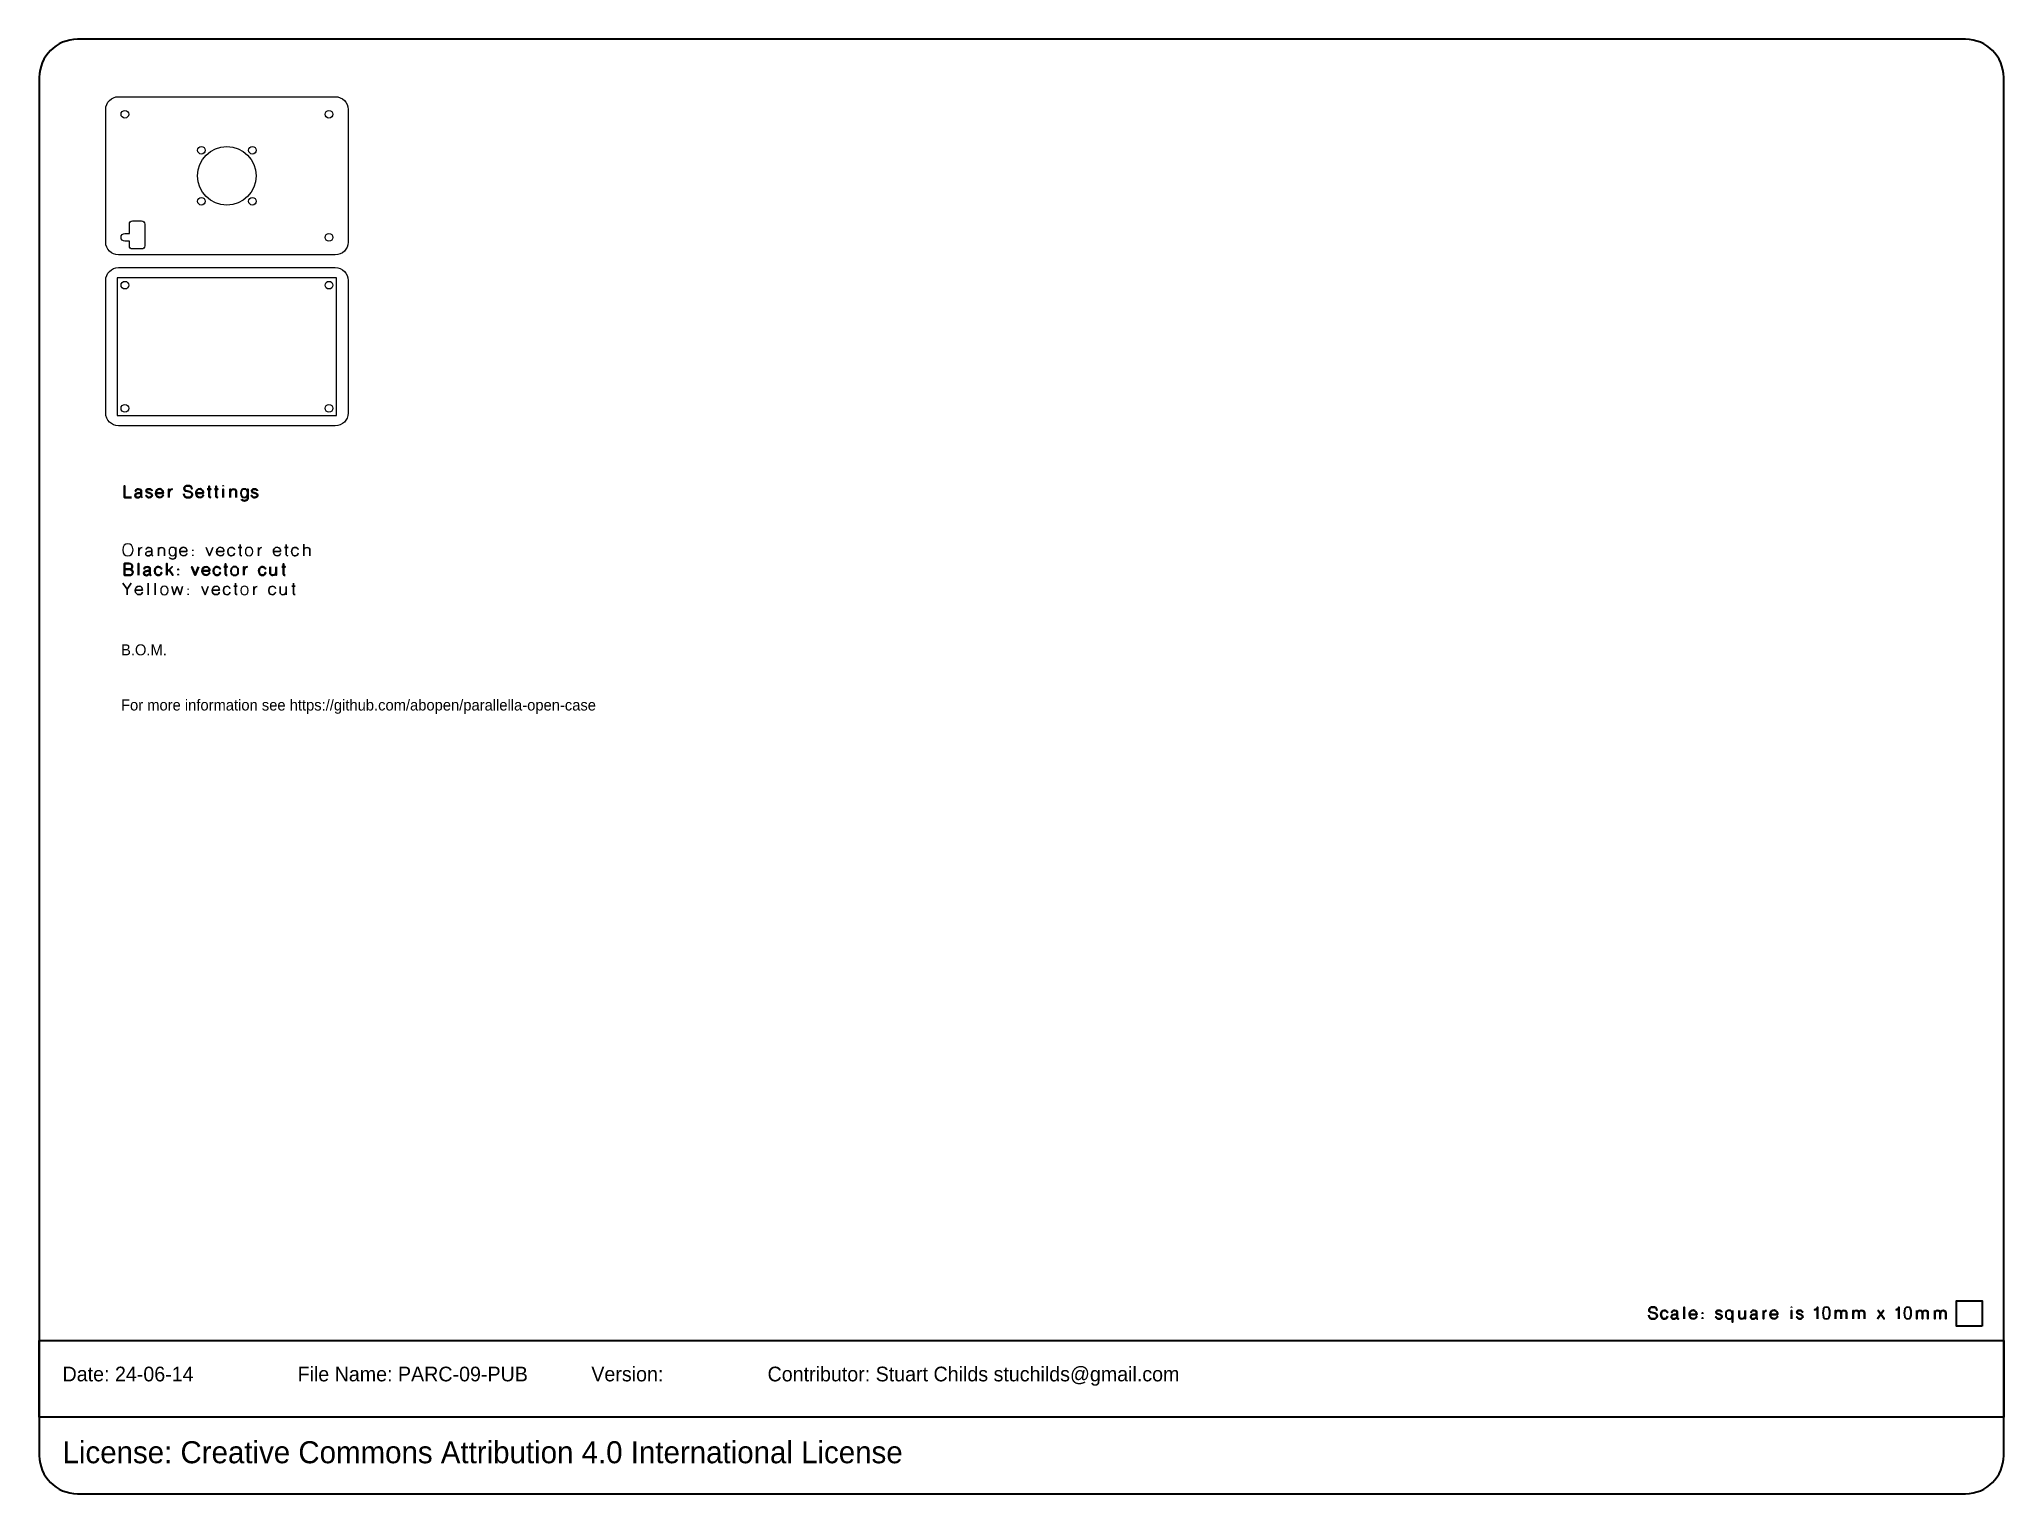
# Model space of a CAD drawing. Header units: inches. Extents: x 15 to 785, y -585 to -15.
import ezdxf

# ---------------------------------------------------------------- set-up
doc = ezdxf.new("R2010")
doc.units = ezdxf.units.IN
doc.header["$MEASUREMENT"] = 0
doc.layers.add('Layer 1', color=7, linetype='Continuous')

msp = doc.modelspace()

# ---------------------------------------------------------------- texts
at = {"layer": 'Layer 1', "color": 179, "true_color": 0x231f20, "attachment_point": 7}
for s, insert, char_height in [('\\fEng_HelvLine Normal|b0|i0|c0|p34;\\W1;B.O.M.', (47.04, -256.5), 4.318), ('\\fEng_HelvLine Normal|b0|i0|c0|p34;\\W1;For more information see https://github.com/abopen/parallella-open-case', (47.04, -279.36), 4.318), ('\\fEng_HelvLine Normal|b0|i0|c0|p34;\\W1;Date: 24-06-14^I^IFile Name: PARC-09-PUB^I^IVersion:^I^IContributor: Stuart Childs stuchilds\\fMyriad Pro|b0|i0|c0|p34;@\\fEng_HelvLine Normal|b0|i0|c0|p34;gmail.com^I^I', (24.12, -542.71), 5.75733), ('\\fEng_HelvLine Normal|b0|i0|c0|p34;\\W1;License: Creative Commons Attribution 4.0 International License^I^I', (24.12, -573.19), 8.636)]:
    msp.add_mtext(s, dxfattribs=dict(at, insert=insert, char_height=char_height))

# ---------------------------------------------------------------- blocks, each defined once
blk = doc.blocks.new('block 2')
at = {"layer": 'Layer 1', "color": 179, "lineweight": 35, "true_color": 0x231f20}
blk.add_lwpolyline([(785, -555), (15, -555), (15, -525), (785, -525), (785, -555)], dxfattribs=at)
blk.add_open_spline([(785, -570), (785, -578.28), (778.28, -585), (770, -585), (770, -585), (30, -585), (30, -585), (21.72, -585), (15, -578.28), (15, -570), (15, -570), (15, -30), (15, -30), (15, -21.72), (21.72, -15), (30, -15), (30, -15), (770, -15), (770, -15), (778.28, -15), (785, -21.72), (785, -30), (785, -30), (785, -570), (785, -570)], degree=3, knots=[0, 0, 0, 0, 1, 1, 1, 2, 2, 2, 3, 3, 3, 4, 4, 4, 5, 5, 5, 6, 6, 6, 7, 7, 7, 8, 8, 8, 8], dxfattribs=at)
blk = doc.blocks.new('block 3')
at = {"layer": 'Layer 1', "color": 30, "lineweight": 35, "true_color": 0xf58726}
for points, knots in [([(645.92, -515.08), (645.92, -516.1), (646.69, -516.5), (647.6, -516.5), (648.52, -516.5), (649.1, -515.93), (649.12, -515.36), (649.14, -514.8), (648.85, -514.36), (648.29, -514.24), (648.29, -514.24), (646.73, -513.9), (646.73, -513.9), (646.29, -513.81), (646.03, -513.55), (646.03, -512.95), (646.03, -512.36), (646.53, -511.84), (647.45, -511.84), (648.36, -511.84), (649.03, -512.27), (649, -513.03), (649.03, -512.27), (648.36, -511.84), (647.45, -511.84), (646.53, -511.84), (646.03, -512.36), (646.03, -512.95), (646.03, -513.55), (646.28, -513.8), (646.73, -513.9), (646.73, -513.9), (648.29, -514.24), (648.29, -514.24), (648.86, -514.36), (649.14, -514.8), (649.12, -515.36), (649.1, -515.93), (648.52, -516.5), (647.6, -516.5), (646.69, -516.5), (645.92, -516.1), (645.92, -515.08)], [0, 0, 0, 0, 1, 1, 1, 2, 2, 2, 3, 3, 3, 4, 4, 4, 5, 5, 5, 6, 6, 6, 7, 7, 7, 8, 8, 8, 9, 9, 9, 10, 10, 10, 11, 11, 11, 12, 12, 12, 13, 13, 13, 14, 14, 14, 14]), ([(653.25, -515.43), (653.23, -515.96), (652.65, -516.47), (652.11, -516.47), (651.58, -516.47), (650.66, -516.38), (650.66, -514.78), (650.66, -513.2), (651.69, -513.18), (652.14, -513.18), (652.59, -513.18), (653.19, -513.53), (653.23, -513.97), (653.19, -513.53), (652.59, -513.18), (652.14, -513.18), (651.69, -513.18), (650.66, -513.2), (650.66, -514.78), (650.66, -516.38), (651.58, -516.47), (652.11, -516.47), (652.65, -516.47), (653.23, -515.96), (653.25, -515.43)], [0, 0, 0, 0, 1, 1, 1, 2, 2, 2, 3, 3, 3, 4, 4, 4, 5, 5, 5, 6, 6, 6, 7, 7, 7, 8, 8, 8, 8]), ([(655.68, -516.5), (655.16, -516.49), (654.74, -516.32), (654.74, -515.74), (654.74, -515.15), (655.09, -514.9), (655.77, -514.83), (656.43, -514.77), (656.73, -514.67), (657.05, -514.58), (656.73, -514.67), (656.43, -514.77), (655.77, -514.83), (655.09, -514.9), (654.74, -515.15), (654.74, -515.74), (654.74, -516.32), (655.16, -516.49), (655.68, -516.5), (656.2, -516.52), (656.86, -515.91), (657.05, -515.63), (656.86, -515.91), (656.2, -516.52), (655.68, -516.5)], [0, 0, 0, 0, 1, 1, 1, 2, 2, 2, 3, 3, 3, 4, 4, 4, 5, 5, 5, 6, 6, 6, 7, 7, 7, 8, 8, 8, 8]), ([(657.05, -516.05), (657.05, -516.05), (657.05, -513.96), (657.05, -513.96), (657.05, -513.7), (656.92, -513.19), (656.06, -513.19), (655.2, -513.19), (654.88, -513.58), (654.88, -513.98), (654.88, -513.58), (655.2, -513.19), (656.06, -513.19), (656.92, -513.19), (657.05, -513.7), (657.05, -513.96), (657.05, -513.96), (657.05, -516.05), (657.05, -516.05), (657.05, -516.43), (657.5, -516.47), (657.5, -516.47), (657.5, -516.47), (657.05, -516.43), (657.05, -516.05)], [0, 0, 0, 0, 1, 1, 1, 2, 2, 2, 3, 3, 3, 4, 4, 4, 5, 5, 5, 6, 6, 6, 7, 7, 7, 8, 8, 8, 8]), ([(659.69, -516.47), (659.69, -516.47), (659.69, -511.89), (659.69, -511.89), (659.69, -511.89), (659.69, -516.47), (659.69, -516.47)], [0, 0, 0, 0, 1, 1, 1, 2, 2, 2, 2]), ([(661.81, -514.73), (661.81, -514.73), (664.65, -514.73), (664.65, -514.73), (664.65, -514.02), (664.37, -513.12), (663.36, -513.12), (662.36, -513.12), (661.8, -513.81), (661.8, -514.85), (661.8, -515.91), (662.52, -516.47), (663.36, -516.44), (664.21, -516.42), (664.58, -515.76), (664.62, -515.52), (664.58, -515.76), (664.21, -516.42), (663.36, -516.44), (662.52, -516.47), (661.8, -515.91), (661.8, -514.85), (661.8, -513.81), (662.36, -513.12), (663.36, -513.12), (664.37, -513.12), (664.65, -514.02), (664.65, -514.73), (664.65, -514.73), (661.81, -514.73), (661.81, -514.73)], [0, 0, 0, 0, 1, 1, 1, 2, 2, 2, 3, 3, 3, 4, 4, 4, 5, 5, 5, 6, 6, 6, 7, 7, 7, 8, 8, 8, 9, 9, 9, 10, 10, 10, 10]), ([(666.9, -514.46), (666.9, -514.46), (666.9, -514.11), (666.9, -514.11), (666.9, -514.11), (666.9, -514.46), (666.9, -514.46)], [0, 0, 0, 0, 1, 1, 1, 2, 2, 2, 2]), ([(674.4, -513.79), (674.42, -513.63), (674.21, -513.19), (673.41, -513.16), (672.61, -513.14), (672.24, -513.39), (672.24, -513.88), (672.24, -514.38), (672.65, -514.53), (672.8, -514.57), (672.8, -514.57), (674, -514.93), (674, -514.93), (674.16, -514.97), (674.54, -515.14), (674.54, -515.61), (674.54, -516.08), (674.04, -516.47), (673.41, -516.47), (672.77, -516.47), (672.19, -516.13), (672.19, -515.63), (672.19, -516.13), (672.77, -516.47), (673.41, -516.47), (674.04, -516.47), (674.54, -516.08), (674.54, -515.61), (674.54, -515.14), (674.16, -514.97), (674, -514.93), (674, -514.93), (672.8, -514.57), (672.8, -514.57), (672.65, -514.53), (672.24, -514.38), (672.24, -513.88), (672.24, -513.39), (672.61, -513.14), (673.41, -513.16), (674.21, -513.19), (674.42, -513.63), (674.4, -513.79)], [0, 0, 0, 0, 1, 1, 1, 2, 2, 2, 3, 3, 3, 4, 4, 4, 5, 5, 5, 6, 6, 6, 7, 7, 7, 8, 8, 8, 9, 9, 9, 10, 10, 10, 11, 11, 11, 12, 12, 12, 13, 13, 13, 14, 14, 14, 14]), ([(676.02, -514.82), (676.02, -513.54), (676.63, -513.16), (677.36, -513.16), (678.11, -513.16), (678.71, -513.54), (678.71, -514.82), (678.71, -516.11), (678.11, -516.48), (677.36, -516.48), (676.63, -516.48), (676.02, -516.11), (676.02, -514.82)], [0, 0, 0, 0, 1, 1, 1, 2, 2, 2, 3, 3, 3, 4, 4, 4, 4]), ([(676.02, -514.82), (676.02, -513.54), (676.63, -513.16), (677.36, -513.16), (678.11, -513.16), (678.71, -513.54), (678.71, -514.82), (678.71, -516.11), (678.11, -516.48), (677.36, -516.48), (676.63, -516.48), (676.02, -516.11), (676.02, -514.82)], [0, 0, 0, 0, 1, 1, 1, 2, 2, 2, 3, 3, 3, 4, 4, 4, 4]), ([(678.72, -513.16), (678.72, -513.16), (678.72, -517.75), (678.72, -517.75), (678.72, -517.75), (678.72, -513.16), (678.72, -513.16)], [0, 0, 0, 0, 1, 1, 1, 2, 2, 2, 2]), ([(681.26, -513.2), (681.26, -513.2), (681.26, -515.32), (681.26, -515.62), (681.26, -515.91), (681.55, -516.45), (682.36, -516.46), (683.17, -516.47), (683.6, -515.84), (683.6, -515.25), (683.6, -515.84), (683.17, -516.47), (682.36, -516.46), (681.55, -516.45), (681.26, -515.91), (681.26, -515.62), (681.26, -515.32), (681.26, -513.2), (681.26, -513.2)], [0, 0, 0, 0, 1, 1, 1, 2, 2, 2, 3, 3, 3, 4, 4, 4, 5, 5, 5, 6, 6, 6, 6]), ([(683.6, -513.2), (683.6, -513.2), (683.6, -516.46), (683.6, -516.46), (683.6, -516.46), (683.6, -513.2), (683.6, -513.2)], [0, 0, 0, 0, 1, 1, 1, 2, 2, 2, 2]), ([(688.13, -515.63), (687.94, -515.91), (687.29, -516.52), (686.77, -516.5), (686.24, -516.49), (685.82, -516.32), (685.82, -515.74), (685.82, -515.15), (686.18, -514.9), (686.85, -514.83), (687.52, -514.77), (687.81, -514.67), (688.13, -514.58), (687.81, -514.67), (687.52, -514.77), (686.85, -514.83), (686.18, -514.9), (685.82, -515.15), (685.82, -515.74), (685.82, -516.32), (686.24, -516.49), (686.77, -516.5), (687.29, -516.52), (687.94, -515.91), (688.13, -515.63)], [0, 0, 0, 0, 1, 1, 1, 2, 2, 2, 3, 3, 3, 4, 4, 4, 5, 5, 5, 6, 6, 6, 7, 7, 7, 8, 8, 8, 8]), ([(688.58, -516.47), (688.58, -516.47), (688.13, -516.43), (688.13, -516.05), (688.13, -516.05), (688.13, -513.96), (688.13, -513.96), (688.13, -513.7), (688, -513.19), (687.14, -513.19), (686.28, -513.19), (685.97, -513.58), (685.97, -513.98), (685.97, -513.58), (686.28, -513.19), (687.14, -513.19), (688, -513.19), (688.13, -513.7), (688.13, -513.96), (688.13, -513.96), (688.13, -516.05), (688.13, -516.05), (688.13, -516.43), (688.58, -516.47), (688.58, -516.47)], [0, 0, 0, 0, 1, 1, 1, 2, 2, 2, 3, 3, 3, 4, 4, 4, 5, 5, 5, 6, 6, 6, 7, 7, 7, 8, 8, 8, 8]), ([(692.04, -513.21), (691.45, -513.2), (690.77, -514.07), (690.79, -514.8), (690.77, -514.07), (691.45, -513.2), (692.04, -513.21)], [0, 0, 0, 0, 1, 1, 1, 2, 2, 2, 2]), ([(690.79, -513.21), (690.79, -513.21), (690.79, -516.47), (690.79, -516.47), (690.79, -516.47), (690.79, -513.21), (690.79, -513.21)], [0, 0, 0, 0, 1, 1, 1, 2, 2, 2, 2]), ([(693.5, -514.73), (693.5, -514.73), (696.34, -514.73), (696.34, -514.73), (696.34, -514.02), (696.06, -513.12), (695.05, -513.12), (694.05, -513.12), (693.5, -513.81), (693.5, -514.85), (693.5, -515.91), (694.21, -516.47), (695.05, -516.44), (695.9, -516.42), (696.27, -515.76), (696.32, -515.52), (696.27, -515.76), (695.9, -516.42), (695.05, -516.44), (694.21, -516.47), (693.5, -515.91), (693.5, -514.85), (693.5, -513.81), (694.05, -513.12), (695.05, -513.12), (696.06, -513.12), (696.34, -514.02), (696.34, -514.73), (696.34, -514.73), (693.5, -514.73), (693.5, -514.73)], [0, 0, 0, 0, 1, 1, 1, 2, 2, 2, 3, 3, 3, 4, 4, 4, 5, 5, 5, 6, 6, 6, 7, 7, 7, 8, 8, 8, 9, 9, 9, 10, 10, 10, 10]), ([(701.78, -511.99), (701.78, -511.99), (701.78, -511.88), (701.78, -511.88), (701.78, -511.88), (701.78, -511.99), (701.78, -511.99)], [0, 0, 0, 0, 1, 1, 1, 2, 2, 2, 2]), ([(701.78, -516.46), (701.78, -516.46), (701.78, -513.2), (701.78, -513.2), (701.78, -513.2), (701.78, -516.47), (701.78, -516.46)], [0, 0, 0, 0, 1, 1, 1, 2, 2, 2, 2]), ([(705.1, -513.16), (704.3, -513.14), (703.94, -513.39), (703.94, -513.88), (703.94, -514.38), (704.35, -514.53), (704.5, -514.57), (704.5, -514.57), (705.7, -514.93), (705.7, -514.93), (705.86, -514.97), (706.24, -515.14), (706.24, -515.61), (706.24, -516.08), (705.74, -516.47), (705.1, -516.47), (704.47, -516.47), (703.89, -516.13), (703.89, -515.63), (703.89, -516.13), (704.47, -516.47), (705.1, -516.47), (705.74, -516.47), (706.24, -516.08), (706.24, -515.61), (706.24, -515.14), (705.86, -514.97), (705.7, -514.93), (705.7, -514.93), (704.5, -514.57), (704.5, -514.57), (704.35, -514.53), (703.94, -514.38), (703.94, -513.88), (703.94, -513.39), (704.3, -513.14), (705.1, -513.16), (705.91, -513.19), (706.11, -513.63), (706.1, -513.79), (706.11, -513.63), (705.91, -513.19), (705.1, -513.16)], [0, 0, 0, 0, 1, 1, 1, 2, 2, 2, 3, 3, 3, 4, 4, 4, 5, 5, 5, 6, 6, 6, 7, 7, 7, 8, 8, 8, 9, 9, 9, 10, 10, 10, 11, 11, 11, 12, 12, 12, 13, 13, 13, 14, 14, 14, 14]), ([(711.98, -516.47), (711.98, -516.47), (711.98, -511.89), (711.98, -511.89), (711.98, -512.67), (711.22, -512.85), (710.9, -512.88), (711.22, -512.85), (711.98, -512.67), (711.98, -511.89), (711.98, -511.89), (711.98, -516.47), (711.98, -516.47)], [0, 0, 0, 0, 1, 1, 1, 2, 2, 2, 3, 3, 3, 4, 4, 4, 4]), ([(714.11, -514.18), (714.11, -512.92), (714.38, -511.89), (715.49, -511.89), (716.61, -511.89), (716.88, -512.92), (716.88, -514.18), (716.88, -515.44), (716.61, -516.47), (715.49, -516.47), (714.38, -516.47), (714.11, -515.44), (714.11, -514.18)], [0, 0, 0, 0, 1, 1, 1, 2, 2, 2, 3, 3, 3, 4, 4, 4, 4]), ([(714.11, -514.18), (714.11, -512.92), (714.38, -511.89), (715.49, -511.89), (716.61, -511.89), (716.88, -512.92), (716.88, -514.18), (716.88, -515.44), (716.61, -516.47), (715.49, -516.47), (714.38, -516.47), (714.11, -515.44), (714.11, -514.18)], [0, 0, 0, 0, 1, 1, 1, 2, 2, 2, 3, 3, 3, 4, 4, 4, 4]), ([(721.23, -516.47), (721.23, -516.47), (721.23, -514.35), (721.23, -514.05), (721.23, -513.76), (721.04, -513.21), (720.24, -513.21), (719.43, -513.2), (719.07, -513.83), (719.07, -514.42), (719.07, -513.83), (719.43, -513.2), (720.24, -513.21), (721.04, -513.21), (721.23, -513.76), (721.23, -514.05), (721.23, -514.35), (721.23, -516.47), (721.23, -516.47)], [0, 0, 0, 0, 1, 1, 1, 2, 2, 2, 3, 3, 3, 4, 4, 4, 5, 5, 5, 6, 6, 6, 6]), ([(719.07, -516.47), (719.07, -516.47), (719.07, -513.21), (719.07, -513.21), (719.07, -513.21), (719.07, -516.47), (719.07, -516.47)], [0, 0, 0, 0, 1, 1, 1, 2, 2, 2, 2]), ([(723.42, -516.47), (723.42, -516.47), (723.42, -514.35), (723.42, -514.05), (723.42, -513.76), (723.14, -513.21), (722.33, -513.21), (721.53, -513.2), (721.23, -513.83), (721.23, -514.42), (721.23, -513.83), (721.53, -513.2), (722.33, -513.21), (723.14, -513.21), (723.42, -513.76), (723.42, -514.05), (723.42, -514.35), (723.42, -516.47), (723.42, -516.47)], [0, 0, 0, 0, 1, 1, 1, 2, 2, 2, 3, 3, 3, 4, 4, 4, 5, 5, 5, 6, 6, 6, 6]), ([(728.21, -516.47), (728.21, -516.47), (728.21, -514.35), (728.21, -514.05), (728.21, -513.76), (728.02, -513.21), (727.21, -513.21), (726.4, -513.2), (726.04, -513.83), (726.04, -514.42), (726.04, -513.83), (726.4, -513.2), (727.21, -513.21), (728.02, -513.21), (728.21, -513.76), (728.21, -514.05), (728.21, -514.35), (728.21, -516.47), (728.21, -516.47)], [0, 0, 0, 0, 1, 1, 1, 2, 2, 2, 3, 3, 3, 4, 4, 4, 5, 5, 5, 6, 6, 6, 6]), ([(726.04, -516.47), (726.04, -516.47), (726.04, -513.21), (726.04, -513.21), (726.04, -513.21), (726.04, -516.47), (726.04, -516.47)], [0, 0, 0, 0, 1, 1, 1, 2, 2, 2, 2]), ([(730.39, -516.47), (730.39, -516.47), (730.39, -514.35), (730.39, -514.05), (730.39, -513.76), (730.11, -513.21), (729.31, -513.21), (728.5, -513.2), (728.21, -513.83), (728.21, -514.42), (728.21, -513.83), (728.5, -513.2), (729.31, -513.21), (730.11, -513.21), (730.39, -513.76), (730.39, -514.05), (730.39, -514.35), (730.39, -516.47), (730.39, -516.47)], [0, 0, 0, 0, 1, 1, 1, 2, 2, 2, 3, 3, 3, 4, 4, 4, 5, 5, 5, 6, 6, 6, 6]), ([(735.5, -516.47), (735.5, -516.47), (736.81, -514.65), (736.81, -514.65), (736.81, -514.65), (735.77, -513.21), (735.77, -513.21), (735.77, -513.21), (736.81, -514.65), (736.81, -514.65), (736.81, -514.65), (737.86, -513.21), (737.86, -513.21), (737.86, -513.21), (736.81, -514.65), (736.81, -514.65), (736.81, -514.65), (738.12, -516.47), (738.12, -516.47), (738.12, -516.47), (736.81, -514.65), (736.81, -514.65), (736.81, -514.65), (735.5, -516.47), (735.5, -516.47)], [0, 0, 0, 0, 1, 1, 1, 2, 2, 2, 3, 3, 3, 4, 4, 4, 5, 5, 5, 6, 6, 6, 7, 7, 7, 8, 8, 8, 8]), ([(743.88, -516.47), (743.88, -516.47), (743.88, -511.89), (743.88, -511.89), (743.88, -512.67), (743.12, -512.85), (742.8, -512.88), (743.12, -512.85), (743.88, -512.67), (743.88, -511.89), (743.88, -511.89), (743.88, -516.47), (743.88, -516.47)], [0, 0, 0, 0, 1, 1, 1, 2, 2, 2, 3, 3, 3, 4, 4, 4, 4]), ([(746.01, -514.18), (746.01, -512.92), (746.28, -511.89), (747.4, -511.89), (748.51, -511.89), (748.78, -512.92), (748.78, -514.18), (748.78, -515.44), (748.51, -516.47), (747.4, -516.47), (746.28, -516.47), (746.01, -515.44), (746.01, -514.18)], [0, 0, 0, 0, 1, 1, 1, 2, 2, 2, 3, 3, 3, 4, 4, 4, 4]), ([(746.01, -514.18), (746.01, -512.92), (746.28, -511.89), (747.4, -511.89), (748.51, -511.89), (748.78, -512.92), (748.78, -514.18), (748.78, -515.44), (748.51, -516.47), (747.4, -516.47), (746.28, -516.47), (746.01, -515.44), (746.01, -514.18)], [0, 0, 0, 0, 1, 1, 1, 2, 2, 2, 3, 3, 3, 4, 4, 4, 4]), ([(753.14, -514.05), (753.14, -513.76), (752.95, -513.21), (752.14, -513.21), (751.33, -513.2), (750.97, -513.83), (750.97, -514.42), (750.97, -513.83), (751.33, -513.2), (752.14, -513.21), (752.95, -513.21), (753.14, -513.76), (753.14, -514.05), (753.14, -514.35), (753.14, -516.47), (753.14, -516.47), (753.14, -516.47), (753.14, -514.35), (753.14, -514.05)], [0, 0, 0, 0, 1, 1, 1, 2, 2, 2, 3, 3, 3, 4, 4, 4, 5, 5, 5, 6, 6, 6, 6]), ([(750.97, -513.21), (750.97, -513.21), (750.97, -516.47), (750.97, -516.47), (750.97, -516.47), (750.97, -513.21), (750.97, -513.21)], [0, 0, 0, 0, 1, 1, 1, 2, 2, 2, 2]), ([(755.32, -514.05), (755.32, -513.76), (755.04, -513.21), (754.24, -513.21), (753.43, -513.2), (753.14, -513.83), (753.14, -514.42), (753.14, -513.83), (753.43, -513.2), (754.24, -513.21), (755.04, -513.21), (755.32, -513.76), (755.32, -514.05), (755.32, -514.35), (755.32, -516.47), (755.32, -516.47), (755.32, -516.47), (755.32, -514.35), (755.32, -514.05)], [0, 0, 0, 0, 1, 1, 1, 2, 2, 2, 3, 3, 3, 4, 4, 4, 5, 5, 5, 6, 6, 6, 6]), ([(760.11, -514.05), (760.11, -513.76), (759.92, -513.21), (759.11, -513.21), (758.3, -513.2), (757.94, -513.83), (757.94, -514.42), (757.94, -513.83), (758.3, -513.2), (759.11, -513.21), (759.92, -513.21), (760.11, -513.76), (760.11, -514.05), (760.11, -514.35), (760.11, -516.47), (760.11, -516.47), (760.11, -516.47), (760.11, -514.35), (760.11, -514.05)], [0, 0, 0, 0, 1, 1, 1, 2, 2, 2, 3, 3, 3, 4, 4, 4, 5, 5, 5, 6, 6, 6, 6]), ([(757.94, -513.21), (757.94, -513.21), (757.94, -516.47), (757.94, -516.47), (757.94, -516.47), (757.94, -513.21), (757.94, -513.21)], [0, 0, 0, 0, 1, 1, 1, 2, 2, 2, 2]), ([(762.29, -514.05), (762.29, -513.76), (762.01, -513.21), (761.21, -513.21), (760.4, -513.2), (760.11, -513.83), (760.11, -514.42), (760.11, -513.83), (760.4, -513.2), (761.21, -513.21), (762.01, -513.21), (762.29, -513.76), (762.29, -514.05), (762.29, -514.35), (762.29, -516.47), (762.29, -516.47), (762.29, -516.47), (762.29, -514.35), (762.29, -514.05)], [0, 0, 0, 0, 1, 1, 1, 2, 2, 2, 3, 3, 3, 4, 4, 4, 5, 5, 5, 6, 6, 6, 6]), ([(666.9, -516.47), (666.9, -516.47), (666.9, -516.12), (666.9, -516.12), (666.9, -516.12), (666.9, -516.47), (666.9, -516.47)], [0, 0, 0, 0, 1, 1, 1, 2, 2, 2, 2])]:
    blk.add_open_spline(points, degree=3, knots=knots, dxfattribs=at)

# ---------------------------------------------------------------- linework, layer by layer
at = {"layer": 'Layer 1', "color": 30, "lineweight": 25, "true_color": 0xf5821f}
msp.add_lwpolyline([(131.54, -108.49), (45.54, -108.49), (45.54, -162.49), (131.54, -162.49), (131.54, -108.49)], dxfattribs=at)
at = {"layer": 'Layer 1', "color": 30, "lineweight": 35, "true_color": 0xf58726}
msp.add_lwpolyline([(776.52, -519.35), (766.52, -519.35), (766.52, -509.35), (776.52, -509.35), (776.52, -519.35)], dxfattribs=at)
at = {"layer": 'Layer 1', "color": 2, "lineweight": 25, "true_color": 0xfff100}
for points, knots in [([(131.04, -37.49), (131.04, -37.49), (46.04, -37.49), (46.04, -37.49), (43.27, -37.49), (41.04, -39.72), (41.04, -42.49), (41.04, -42.49), (41.04, -94.49), (41.04, -94.49), (41.04, -97.26), (43.27, -99.49), (46.04, -99.49), (46.04, -99.49), (131.04, -99.49), (131.04, -99.49), (133.81, -99.49), (136.04, -97.26), (136.04, -94.49), (136.04, -94.49), (136.04, -42.49), (136.04, -42.49), (136.04, -39.72), (133.81, -37.49), (131.04, -37.49)], [0, 0, 0, 0, 1, 1, 1, 2, 2, 2, 3, 3, 3, 4, 4, 4, 5, 5, 5, 6, 6, 6, 7, 7, 7, 8, 8, 8, 8]), ([(131.04, -104.49), (131.04, -104.49), (46.04, -104.49), (46.04, -104.49), (43.27, -104.49), (41.04, -106.72), (41.04, -109.49), (41.04, -109.49), (41.04, -161.49), (41.04, -161.49), (41.04, -164.26), (43.27, -166.49), (46.04, -166.49), (46.04, -166.49), (131.04, -166.49), (131.04, -166.49), (133.81, -166.49), (136.04, -164.26), (136.04, -161.49), (136.04, -161.49), (136.04, -109.49), (136.04, -109.49), (136.04, -106.72), (133.81, -104.49), (131.04, -104.49)], [0, 0, 0, 0, 1, 1, 1, 2, 2, 2, 3, 3, 3, 4, 4, 4, 5, 5, 5, 6, 6, 6, 7, 7, 7, 8, 8, 8, 8]), ([(49.39, -230.47), (49.39, -230.47), (51.05, -228.09), (51.05, -228.09), (51.05, -228.09), (49.39, -230.47), (49.39, -230.47), (49.39, -230.47), (47.72, -228.09), (47.72, -228.09), (47.72, -228.09), (49.39, -230.47), (49.39, -230.47), (49.39, -230.47), (49.39, -232.67), (49.39, -232.67), (49.39, -232.67), (49.39, -230.47), (49.39, -230.47)], [0, 0, 0, 0, 1, 1, 1, 2, 2, 2, 3, 3, 3, 4, 4, 4, 5, 5, 5, 6, 6, 6, 6]), ([(52.59, -230.93), (52.59, -230.93), (55.43, -230.93), (55.43, -230.93), (55.43, -230.23), (55.15, -229.33), (54.14, -229.33), (53.13, -229.33), (52.58, -230.01), (52.58, -231.06), (52.58, -232.12), (53.29, -232.67), (54.14, -232.65), (54.99, -232.62), (55.36, -231.96), (55.4, -231.73), (55.36, -231.96), (54.99, -232.62), (54.14, -232.65), (53.29, -232.67), (52.58, -232.12), (52.58, -231.06), (52.58, -230.01), (53.13, -229.33), (54.14, -229.33), (55.15, -229.33), (55.43, -230.23), (55.43, -230.93), (55.43, -230.93), (52.59, -230.93), (52.59, -230.93)], [0, 0, 0, 0, 1, 1, 1, 2, 2, 2, 3, 3, 3, 4, 4, 4, 5, 5, 5, 6, 6, 6, 7, 7, 7, 8, 8, 8, 9, 9, 9, 10, 10, 10, 10]), ([(57.68, -232.67), (57.68, -232.67), (57.68, -228.09), (57.68, -228.09), (57.68, -228.09), (57.68, -232.67), (57.68, -232.67)], [0, 0, 0, 0, 1, 1, 1, 2, 2, 2, 2]), ([(60.48, -232.67), (60.48, -232.67), (60.48, -228.09), (60.48, -228.09), (60.48, -228.09), (60.48, -232.67), (60.48, -232.67)], [0, 0, 0, 0, 1, 1, 1, 2, 2, 2, 2]), ([(62.59, -231.01), (62.59, -229.73), (63.25, -229.35), (64.04, -229.35), (64.83, -229.35), (65.48, -229.73), (65.48, -231.01), (65.48, -232.3), (64.83, -232.67), (64.04, -232.67), (63.25, -232.67), (62.59, -232.3), (62.59, -231.01)], [0, 0, 0, 0, 1, 1, 1, 2, 2, 2, 3, 3, 3, 4, 4, 4, 4]), ([(62.59, -231.01), (62.59, -229.73), (63.25, -229.35), (64.04, -229.35), (64.83, -229.35), (65.48, -229.73), (65.48, -231.01), (65.48, -232.3), (64.83, -232.67), (64.04, -232.67), (63.25, -232.67), (62.59, -232.3), (62.59, -231.01)], [0, 0, 0, 0, 1, 1, 1, 2, 2, 2, 3, 3, 3, 4, 4, 4, 4]), ([(67.93, -232.67), (67.93, -232.67), (69.05, -229.42), (69.05, -229.42), (69.05, -229.42), (70.18, -232.67), (70.18, -232.67), (70.18, -232.67), (71.12, -229.42), (71.12, -229.42), (71.12, -229.42), (70.18, -232.67), (70.18, -232.67), (70.18, -232.67), (69.05, -229.42), (69.05, -229.42), (69.05, -229.42), (67.93, -232.67), (67.93, -232.67), (67.93, -232.67), (66.99, -229.42), (66.99, -229.42), (66.99, -229.42), (67.93, -232.67), (67.93, -232.67)], [0, 0, 0, 0, 1, 1, 1, 2, 2, 2, 3, 3, 3, 4, 4, 4, 5, 5, 5, 6, 6, 6, 7, 7, 7, 8, 8, 8, 8]), ([(73.38, -230.67), (73.38, -230.67), (73.38, -230.32), (73.38, -230.32), (73.38, -230.32), (73.38, -230.67), (73.38, -230.67)], [0, 0, 0, 0, 1, 1, 1, 2, 2, 2, 2]), ([(81.26, -229.42), (81.26, -229.42), (79.96, -232.67), (79.96, -232.67), (79.96, -232.67), (78.67, -229.42), (78.67, -229.42), (78.67, -229.42), (79.96, -232.67), (79.96, -232.67), (79.96, -232.67), (81.26, -229.42), (81.26, -229.42)], [0, 0, 0, 0, 1, 1, 1, 2, 2, 2, 3, 3, 3, 4, 4, 4, 4]), ([(85.59, -230.93), (85.59, -230.23), (85.32, -229.33), (84.31, -229.33), (83.3, -229.33), (82.75, -230.01), (82.75, -231.06), (82.75, -232.12), (83.46, -232.67), (84.31, -232.65), (85.16, -232.62), (85.52, -231.96), (85.57, -231.73), (85.52, -231.96), (85.16, -232.62), (84.31, -232.65), (83.46, -232.67), (82.75, -232.12), (82.75, -231.06), (82.75, -230.01), (83.3, -229.33), (84.31, -229.33), (85.32, -229.33), (85.59, -230.23), (85.59, -230.93), (85.59, -230.93), (82.76, -230.93), (82.76, -230.93), (82.76, -230.93), (85.59, -230.93), (85.59, -230.93)], [0, 0, 0, 0, 1, 1, 1, 2, 2, 2, 3, 3, 3, 4, 4, 4, 5, 5, 5, 6, 6, 6, 7, 7, 7, 8, 8, 8, 9, 9, 9, 10, 10, 10, 10]), ([(88.62, -232.67), (88.08, -232.67), (87.16, -232.59), (87.16, -230.99), (87.16, -229.4), (88.19, -229.38), (88.64, -229.38), (89.09, -229.38), (89.69, -229.73), (89.73, -230.18), (89.69, -229.73), (89.09, -229.38), (88.64, -229.38), (88.19, -229.38), (87.16, -229.4), (87.16, -230.99), (87.16, -232.59), (88.08, -232.67), (88.62, -232.67), (89.16, -232.67), (89.73, -232.17), (89.75, -231.64), (89.73, -232.17), (89.16, -232.67), (88.62, -232.67)], [0, 0, 0, 0, 1, 1, 1, 2, 2, 2, 3, 3, 3, 4, 4, 4, 5, 5, 5, 6, 6, 6, 7, 7, 7, 8, 8, 8, 8]), ([(91.24, -229.38), (91.24, -229.38), (92.57, -229.38), (92.57, -229.38), (92.57, -229.38), (91.24, -229.38), (91.24, -229.38)], [0, 0, 0, 0, 1, 1, 1, 2, 2, 2, 2]), ([(92.55, -232.64), (92.24, -232.66), (91.91, -232.67), (91.91, -232.25), (91.91, -231.82), (91.91, -228.18), (91.91, -228.18), (91.91, -228.18), (91.91, -231.82), (91.91, -232.25), (91.91, -232.67), (92.24, -232.66), (92.55, -232.64)], [0, 0, 0, 0, 1, 1, 1, 2, 2, 2, 3, 3, 3, 4, 4, 4, 4]), ([(93.99, -231.01), (93.99, -229.73), (94.65, -229.35), (95.44, -229.35), (96.23, -229.35), (96.88, -229.73), (96.88, -231.01), (96.88, -232.3), (96.23, -232.67), (95.44, -232.67), (94.65, -232.67), (93.99, -232.3), (93.99, -231.01)], [0, 0, 0, 0, 1, 1, 1, 2, 2, 2, 3, 3, 3, 4, 4, 4, 4]), ([(93.99, -231.01), (93.99, -229.73), (94.65, -229.35), (95.44, -229.35), (96.23, -229.35), (96.88, -229.73), (96.88, -231.01), (96.88, -232.3), (96.23, -232.67), (95.44, -232.67), (94.65, -232.67), (93.99, -232.3), (93.99, -231.01)], [0, 0, 0, 0, 1, 1, 1, 2, 2, 2, 3, 3, 3, 4, 4, 4, 4]), ([(99.09, -231.01), (99.07, -230.28), (99.75, -229.41), (100.34, -229.42), (99.75, -229.41), (99.07, -230.28), (99.09, -231.01)], [0, 0, 0, 0, 1, 1, 1, 2, 2, 2, 2]), ([(99.09, -232.67), (99.09, -232.67), (99.09, -229.42), (99.09, -229.42), (99.09, -229.42), (99.09, -232.67), (99.09, -232.67)], [0, 0, 0, 0, 1, 1, 1, 2, 2, 2, 2]), ([(107.56, -231.64), (107.54, -232.17), (106.97, -232.67), (106.43, -232.67), (105.89, -232.67), (104.97, -232.59), (104.97, -230.99), (104.97, -229.4), (106, -229.38), (106.45, -229.38), (106.9, -229.38), (107.5, -229.73), (107.54, -230.18), (107.5, -229.73), (106.9, -229.38), (106.45, -229.38), (106, -229.38), (104.97, -229.4), (104.97, -230.99), (104.97, -232.59), (105.89, -232.67), (106.43, -232.67), (106.97, -232.67), (107.54, -232.17), (107.56, -231.64)], [0, 0, 0, 0, 1, 1, 1, 2, 2, 2, 3, 3, 3, 4, 4, 4, 5, 5, 5, 6, 6, 6, 7, 7, 7, 8, 8, 8, 8]), ([(109.37, -229.4), (109.37, -229.4), (109.37, -231.53), (109.37, -231.82), (109.37, -232.12), (109.67, -232.66), (110.47, -232.67), (111.29, -232.67), (111.72, -232.05), (111.72, -231.46), (111.72, -232.05), (111.29, -232.67), (110.47, -232.67), (109.67, -232.66), (109.37, -232.12), (109.37, -231.82), (109.37, -231.53), (109.37, -229.4), (109.37, -229.4)], [0, 0, 0, 0, 1, 1, 1, 2, 2, 2, 3, 3, 3, 4, 4, 4, 5, 5, 5, 6, 6, 6, 6]), ([(111.72, -229.4), (111.72, -229.4), (111.72, -232.67), (111.72, -232.67), (111.72, -232.67), (111.72, -229.4), (111.72, -229.4)], [0, 0, 0, 0, 1, 1, 1, 2, 2, 2, 2]), ([(113.93, -229.38), (113.93, -229.38), (115.26, -229.38), (115.26, -229.38), (115.26, -229.38), (113.93, -229.38), (113.93, -229.38)], [0, 0, 0, 0, 1, 1, 1, 2, 2, 2, 2]), ([(115.25, -232.64), (114.94, -232.66), (114.6, -232.67), (114.6, -232.25), (114.6, -231.82), (114.6, -228.18), (114.6, -228.18), (114.6, -228.18), (114.6, -231.82), (114.6, -232.25), (114.6, -232.67), (114.94, -232.66), (115.25, -232.64)], [0, 0, 0, 0, 1, 1, 1, 2, 2, 2, 3, 3, 3, 4, 4, 4, 4]), ([(73.38, -232.67), (73.38, -232.67), (73.38, -232.33), (73.38, -232.33), (73.38, -232.33), (73.38, -232.67), (73.38, -232.67)], [0, 0, 0, 0, 1, 1, 1, 2, 2, 2, 2])]:
    msp.add_open_spline(points, degree=3, knots=knots, dxfattribs=at)
at = {"layer": 'Layer 1', "color": 179, "lineweight": 25, "true_color": 0x231f20}
for points in [[(48.54, -42.86), (47.71, -42.86), (47.04, -43.53), (47.04, -44.36), (47.04, -45.19), (47.71, -45.86), (48.54, -45.86), (49.36, -45.86), (50.04, -45.19), (50.04, -44.36), (50.04, -43.53), (49.36, -42.86), (48.54, -42.86)], [(128.55, -42.86), (127.72, -42.86), (127.05, -43.53), (127.05, -44.36), (127.05, -45.19), (127.72, -45.86), (128.55, -45.86), (129.37, -45.86), (130.05, -45.19), (130.05, -44.36), (130.05, -43.53), (129.37, -42.86), (128.55, -42.86)], [(88.54, -57), (82.19, -57), (77.04, -62.14), (77.04, -68.5), (77.04, -74.85), (82.19, -80), (88.54, -80), (94.89, -80), (100.04, -74.85), (100.04, -68.5), (100.04, -62.14), (94.89, -57), (88.54, -57)], [(78.55, -56.98), (77.72, -56.98), (77.05, -57.66), (77.05, -58.48), (77.05, -59.31), (77.72, -59.98), (78.55, -59.98), (79.38, -59.98), (80.05, -59.31), (80.05, -58.48), (80.05, -57.66), (79.38, -56.98), (78.55, -56.98)], [(98.55, -56.98), (97.72, -56.98), (97.05, -57.66), (97.05, -58.48), (97.05, -59.31), (97.72, -59.98), (98.55, -59.98), (99.38, -59.98), (100.05, -59.31), (100.05, -58.48), (100.05, -57.66), (99.38, -56.98), (98.55, -56.98)], [(78.55, -76.98), (77.72, -76.98), (77.05, -77.66), (77.05, -78.48), (77.05, -79.31), (77.72, -79.98), (78.55, -79.98), (79.38, -79.98), (80.05, -79.31), (80.05, -78.48), (80.05, -77.66), (79.38, -76.98), (78.55, -76.98)], [(98.55, -76.98), (97.72, -76.98), (97.05, -77.66), (97.05, -78.48), (97.05, -79.31), (97.72, -79.98), (98.55, -79.98), (99.38, -79.98), (100.05, -79.31), (100.05, -78.48), (100.05, -77.66), (99.38, -76.98), (98.55, -76.98)], [(128.55, -91.12), (127.72, -91.12), (127.05, -91.79), (127.05, -92.62), (127.05, -93.45), (127.72, -94.12), (128.55, -94.12), (129.37, -94.12), (130.05, -93.45), (130.05, -92.62), (130.05, -91.79), (129.37, -91.12), (128.55, -91.12)], [(48.54, -109.86), (47.71, -109.86), (47.04, -110.53), (47.04, -111.36), (47.04, -112.19), (47.71, -112.86), (48.54, -112.86), (49.36, -112.86), (50.04, -112.19), (50.04, -111.36), (50.04, -110.53), (49.36, -109.86), (48.54, -109.86)], [(128.55, -109.86), (127.72, -109.86), (127.05, -110.53), (127.05, -111.36), (127.05, -112.19), (127.72, -112.86), (128.55, -112.86), (129.37, -112.86), (130.05, -112.19), (130.05, -111.36), (130.05, -110.53), (129.37, -109.86), (128.55, -109.86)], [(48.54, -158.12), (47.71, -158.12), (47.04, -158.79), (47.04, -159.62), (47.04, -160.45), (47.71, -161.12), (48.54, -161.12), (49.36, -161.12), (50.04, -160.45), (50.04, -159.62), (50.04, -158.79), (49.36, -158.12), (48.54, -158.12)], [(128.55, -158.12), (127.72, -158.12), (127.05, -158.79), (127.05, -159.62), (127.05, -160.45), (127.72, -161.12), (128.55, -161.12), (129.37, -161.12), (130.05, -160.45), (130.05, -159.62), (130.05, -158.79), (129.37, -158.12), (128.55, -158.12)]]:
    msp.add_open_spline(points, degree=3, knots=[0, 0, 0, 0, 1, 1, 1, 2, 2, 2, 3, 3, 3, 4, 4, 4, 4], dxfattribs=at)
at = {"layer": 'Layer 1', "color": 7, "lineweight": 25, "true_color": 0xffffff}
msp.add_open_spline([(55.06, -86.18), (55.06, -86.18), (51.56, -86.18), (51.56, -86.18), (50.87, -86.18), (50.31, -86.74), (50.31, -87.43), (50.31, -87.43), (50.31, -91.12), (50.31, -91.12), (50.31, -91.12), (48.54, -91.12), (48.54, -91.12), (47.71, -91.12), (47.04, -91.79), (47.04, -92.62), (47.04, -93.45), (47.71, -94.12), (48.54, -94.12), (48.54, -94.12), (50.31, -94.12), (50.31, -94.12), (50.31, -94.12), (50.31, -95.93), (50.31, -95.93), (50.31, -96.62), (50.87, -97.18), (51.56, -97.18), (51.56, -97.18), (55.06, -97.18), (55.06, -97.18), (55.75, -97.18), (56.31, -96.62), (56.31, -95.93), (56.31, -95.93), (56.31, -87.43), (56.31, -87.43), (56.31, -86.74), (55.75, -86.18), (55.06, -86.18)], degree=3, knots=[0, 0, 0, 0, 1, 1, 1, 2, 2, 2, 3, 3, 3, 4, 4, 4, 5, 5, 5, 6, 6, 6, 7, 7, 7, 8, 8, 8, 9, 9, 9, 10, 10, 10, 11, 11, 11, 12, 12, 12, 13, 13, 13, 13], dxfattribs=at)
at = {"layer": 'Layer 1', "color": 179, "lineweight": 35, "true_color": 0x231f20}
for points, knots in [([(51.08, -194.57), (51.08, -194.57), (48.41, -194.57), (48.41, -194.57), (48.41, -194.57), (48.41, -189.99), (48.41, -189.99), (48.41, -189.99), (48.41, -194.57), (48.41, -194.57), (48.41, -194.57), (51.08, -194.57), (51.08, -194.57)], [0, 0, 0, 0, 1, 1, 1, 2, 2, 2, 3, 3, 3, 4, 4, 4, 4]), ([(55.38, -194.57), (55.38, -194.57), (54.92, -194.54), (54.92, -194.16), (54.92, -194.16), (54.92, -192.07), (54.92, -192.07), (54.92, -191.81), (54.79, -191.3), (53.93, -191.3), (53.08, -191.3), (52.76, -191.68), (52.76, -192.08), (52.76, -191.68), (53.08, -191.3), (53.93, -191.3), (54.79, -191.3), (54.92, -191.81), (54.92, -192.07), (54.92, -192.07), (54.92, -194.16), (54.92, -194.16), (54.92, -194.54), (55.38, -194.57), (55.38, -194.57)], [0, 0, 0, 0, 1, 1, 1, 2, 2, 2, 3, 3, 3, 4, 4, 4, 5, 5, 5, 6, 6, 6, 7, 7, 7, 8, 8, 8, 8]), ([(59.09, -191.9), (59.1, -191.74), (58.89, -191.3), (58.09, -191.27), (57.29, -191.25), (56.92, -191.5), (56.92, -191.99), (56.92, -192.48), (57.34, -192.64), (57.49, -192.68), (57.49, -192.68), (58.69, -193.04), (58.69, -193.04), (58.85, -193.08), (59.23, -193.25), (59.23, -193.72), (59.23, -194.19), (58.73, -194.57), (58.09, -194.57), (57.46, -194.57), (56.88, -194.24), (56.88, -193.74), (56.88, -194.24), (57.46, -194.57), (58.09, -194.57), (58.73, -194.57), (59.23, -194.19), (59.23, -193.72), (59.23, -193.25), (58.85, -193.08), (58.69, -193.04), (58.69, -193.04), (57.49, -192.68), (57.49, -192.68), (57.34, -192.64), (56.92, -192.48), (56.92, -191.99), (56.92, -191.5), (57.29, -191.25), (58.09, -191.27), (58.89, -191.3), (59.1, -191.74), (59.09, -191.9)], [0, 0, 0, 0, 1, 1, 1, 2, 2, 2, 3, 3, 3, 4, 4, 4, 5, 5, 5, 6, 6, 6, 7, 7, 7, 8, 8, 8, 9, 9, 9, 10, 10, 10, 11, 11, 11, 12, 12, 12, 13, 13, 13, 14, 14, 14, 14]), ([(63.55, -192.83), (63.55, -192.13), (63.27, -191.23), (62.26, -191.23), (61.26, -191.23), (60.71, -191.91), (60.71, -192.96), (60.71, -194.02), (61.42, -194.57), (62.26, -194.55), (63.12, -194.52), (63.48, -193.86), (63.53, -193.63), (63.48, -193.86), (63.12, -194.52), (62.26, -194.55), (61.42, -194.57), (60.71, -194.02), (60.71, -192.96), (60.71, -191.91), (61.26, -191.23), (62.26, -191.23), (63.27, -191.23), (63.55, -192.13), (63.55, -192.83), (63.55, -192.83), (60.71, -192.83), (60.71, -192.83), (60.71, -192.83), (63.55, -192.83), (63.55, -192.83)], [0, 0, 0, 0, 1, 1, 1, 2, 2, 2, 3, 3, 3, 4, 4, 4, 5, 5, 5, 6, 6, 6, 7, 7, 7, 8, 8, 8, 9, 9, 9, 10, 10, 10, 10]), ([(65.83, -192.91), (65.81, -192.18), (66.48, -191.31), (67.07, -191.32), (66.48, -191.31), (65.81, -192.18), (65.83, -192.91)], [0, 0, 0, 0, 1, 1, 1, 2, 2, 2, 2]), ([(65.83, -194.57), (65.83, -194.57), (65.83, -191.32), (65.83, -191.32), (65.83, -191.32), (65.83, -194.57), (65.83, -194.57)], [0, 0, 0, 0, 1, 1, 1, 2, 2, 2, 2]), ([(71.71, -193.19), (71.71, -194.21), (72.48, -194.61), (73.39, -194.61), (74.31, -194.61), (74.89, -194.03), (74.91, -193.47), (74.93, -192.91), (74.64, -192.47), (74.08, -192.35), (74.08, -192.35), (72.52, -192.01), (72.52, -192.01), (72.08, -191.91), (71.82, -191.66), (71.82, -191.06), (71.82, -190.47), (72.32, -189.95), (73.24, -189.95), (74.15, -189.95), (74.82, -190.38), (74.79, -191.14), (74.82, -190.38), (74.15, -189.95), (73.24, -189.95), (72.32, -189.95), (71.82, -190.47), (71.82, -191.06), (71.82, -191.66), (72.07, -191.91), (72.52, -192.01), (72.52, -192.01), (74.08, -192.35), (74.08, -192.35), (74.65, -192.47), (74.93, -192.91), (74.91, -193.47), (74.89, -194.03), (74.31, -194.61), (73.39, -194.61), (72.48, -194.61), (71.71, -194.21), (71.71, -193.19)], [0, 0, 0, 0, 1, 1, 1, 2, 2, 2, 3, 3, 3, 4, 4, 4, 5, 5, 5, 6, 6, 6, 7, 7, 7, 8, 8, 8, 9, 9, 9, 10, 10, 10, 11, 11, 11, 12, 12, 12, 13, 13, 13, 14, 14, 14, 14]), ([(76.46, -192.83), (76.46, -192.83), (79.3, -192.83), (79.3, -192.83), (79.3, -192.13), (79.02, -191.23), (78.01, -191.23), (77, -191.23), (76.45, -191.91), (76.45, -192.96), (76.45, -194.02), (77.16, -194.57), (78.01, -194.55), (78.86, -194.52), (79.23, -193.86), (79.27, -193.63), (79.23, -193.86), (78.86, -194.52), (78.01, -194.55), (77.16, -194.57), (76.45, -194.02), (76.45, -192.96), (76.45, -191.91), (77, -191.23), (78.01, -191.23), (79.02, -191.23), (79.3, -192.13), (79.3, -192.83), (79.3, -192.83), (76.46, -192.83), (76.46, -192.83)], [0, 0, 0, 0, 1, 1, 1, 2, 2, 2, 3, 3, 3, 4, 4, 4, 5, 5, 5, 6, 6, 6, 7, 7, 7, 8, 8, 8, 9, 9, 9, 10, 10, 10, 10]), ([(80.86, -191.28), (80.86, -191.28), (82.19, -191.28), (82.19, -191.28), (82.19, -191.28), (80.86, -191.28), (80.86, -191.28)], [0, 0, 0, 0, 1, 1, 1, 2, 2, 2, 2]), ([(82.18, -194.54), (81.87, -194.56), (81.53, -194.57), (81.53, -194.15), (81.53, -193.72), (81.53, -190.08), (81.53, -190.08), (81.53, -190.08), (81.53, -193.72), (81.53, -194.15), (81.53, -194.57), (81.87, -194.56), (82.18, -194.54)], [0, 0, 0, 0, 1, 1, 1, 2, 2, 2, 3, 3, 3, 4, 4, 4, 4]), ([(83.62, -191.28), (83.62, -191.28), (84.95, -191.28), (84.95, -191.28), (84.95, -191.28), (83.62, -191.28), (83.62, -191.28)], [0, 0, 0, 0, 1, 1, 1, 2, 2, 2, 2]), ([(84.93, -194.54), (84.62, -194.56), (84.29, -194.57), (84.29, -194.15), (84.29, -193.72), (84.29, -190.08), (84.29, -190.08), (84.29, -190.08), (84.29, -193.72), (84.29, -194.15), (84.29, -194.57), (84.62, -194.56), (84.93, -194.54)], [0, 0, 0, 0, 1, 1, 1, 2, 2, 2, 3, 3, 3, 4, 4, 4, 4]), ([(87.07, -190.1), (87.07, -190.1), (87.07, -189.99), (87.07, -189.99), (87.07, -189.99), (87.07, -190.1), (87.07, -190.1)], [0, 0, 0, 0, 1, 1, 1, 2, 2, 2, 2]), ([(87.07, -194.57), (87.07, -194.57), (87.07, -191.31), (87.07, -191.31), (87.07, -191.31), (87.07, -194.58), (87.07, -194.57)], [0, 0, 0, 0, 1, 1, 1, 2, 2, 2, 2]), ([(92.2, -194.57), (92.2, -194.57), (92.2, -192.45), (92.2, -192.16), (92.2, -191.87), (91.91, -191.32), (91.11, -191.32), (90.29, -191.31), (89.87, -191.94), (89.87, -192.52), (89.87, -191.94), (90.29, -191.31), (91.11, -191.32), (91.91, -191.32), (92.2, -191.87), (92.2, -192.16), (92.2, -192.45), (92.2, -194.57), (92.2, -194.57)], [0, 0, 0, 0, 1, 1, 1, 2, 2, 2, 3, 3, 3, 4, 4, 4, 5, 5, 5, 6, 6, 6, 6]), ([(89.87, -194.57), (89.87, -194.57), (89.87, -191.32), (89.87, -191.32), (89.87, -191.32), (89.87, -194.57), (89.87, -194.57)], [0, 0, 0, 0, 1, 1, 1, 2, 2, 2, 2]), ([(95.38, -191.28), (96.12, -191.28), (96.73, -191.65), (96.73, -192.92), (96.73, -194.19), (96.12, -194.56), (95.38, -194.56), (94.64, -194.56), (94.04, -194.19), (94.04, -192.92), (94.04, -191.65), (94.64, -191.28), (95.38, -191.28)], [0, 0, 0, 0, 1, 1, 1, 2, 2, 2, 3, 3, 3, 4, 4, 4, 4]), ([(95.38, -191.28), (96.12, -191.28), (96.73, -191.65), (96.73, -192.92), (96.73, -194.19), (96.12, -194.56), (95.38, -194.56), (94.64, -194.56), (94.04, -194.19), (94.04, -192.92), (94.04, -191.65), (94.64, -191.28), (95.38, -191.28)], [0, 0, 0, 0, 1, 1, 1, 2, 2, 2, 3, 3, 3, 4, 4, 4, 4]), ([(94.23, -195.24), (94.3, -195.62), (94.76, -195.83), (95.4, -195.86), (96.05, -195.88), (96.73, -195.4), (96.73, -194.81), (96.73, -194.21), (96.73, -191.34), (96.73, -191.34), (96.73, -191.34), (96.73, -194.21), (96.73, -194.81), (96.73, -195.4), (96.05, -195.88), (95.4, -195.86), (94.76, -195.83), (94.3, -195.62), (94.23, -195.24)], [0, 0, 0, 0, 1, 1, 1, 2, 2, 2, 3, 3, 3, 4, 4, 4, 5, 5, 5, 6, 6, 6, 6]), ([(100.43, -191.9), (100.45, -191.74), (100.24, -191.3), (99.44, -191.27), (98.64, -191.25), (98.27, -191.5), (98.27, -191.99), (98.27, -192.48), (98.68, -192.64), (98.83, -192.68), (98.83, -192.68), (100.03, -193.04), (100.03, -193.04), (100.19, -193.08), (100.57, -193.25), (100.57, -193.72), (100.57, -194.19), (100.07, -194.57), (99.44, -194.57), (98.8, -194.57), (98.22, -194.24), (98.22, -193.74), (98.22, -194.24), (98.8, -194.57), (99.44, -194.57), (100.07, -194.57), (100.57, -194.19), (100.57, -193.72), (100.57, -193.25), (100.19, -193.08), (100.03, -193.04), (100.03, -193.04), (98.83, -192.68), (98.83, -192.68), (98.68, -192.64), (98.27, -192.48), (98.27, -191.99), (98.27, -191.5), (98.64, -191.25), (99.44, -191.27), (100.24, -191.3), (100.45, -191.74), (100.43, -191.9)], [0, 0, 0, 0, 1, 1, 1, 2, 2, 2, 3, 3, 3, 4, 4, 4, 5, 5, 5, 6, 6, 6, 7, 7, 7, 8, 8, 8, 9, 9, 9, 10, 10, 10, 11, 11, 11, 12, 12, 12, 13, 13, 13, 14, 14, 14, 14]), ([(54.92, -193.74), (54.73, -194.02), (54.08, -194.63), (53.56, -194.61), (53.03, -194.59), (52.61, -194.43), (52.61, -193.84), (52.61, -193.25), (52.97, -193.01), (53.64, -192.94), (54.31, -192.88), (54.61, -192.78), (54.92, -192.69), (54.61, -192.78), (54.31, -192.88), (53.64, -192.94), (52.97, -193.01), (52.61, -193.25), (52.61, -193.84), (52.61, -194.43), (53.03, -194.59), (53.56, -194.61), (54.08, -194.63), (54.73, -194.02), (54.92, -193.74)], [0, 0, 0, 0, 1, 1, 1, 2, 2, 2, 3, 3, 3, 4, 4, 4, 5, 5, 5, 6, 6, 6, 7, 7, 7, 8, 8, 8, 8]), ([(48.41, -222.7), (48.41, -222.7), (50.17, -222.7), (50.17, -222.7), (51.08, -222.7), (51.46, -222.15), (51.44, -221.59), (51.41, -221.04), (51.03, -220.47), (50.18, -220.47), (50.18, -220.47), (48.41, -220.47), (48.41, -220.47), (48.41, -220.47), (48.41, -225.05), (48.41, -225.05), (48.41, -225.05), (50.36, -225.05), (50.36, -225.05), (51.08, -225.05), (51.65, -224.62), (51.65, -223.9), (51.64, -223.17), (51.04, -222.7), (50.17, -222.7), (51.04, -222.7), (51.64, -223.17), (51.65, -223.9), (51.65, -224.62), (51.08, -225.05), (50.36, -225.05), (50.36, -225.05), (48.41, -225.05), (48.41, -225.05), (48.41, -225.05), (48.41, -220.47), (48.41, -220.47), (48.41, -220.47), (50.18, -220.47), (50.18, -220.47), (51.03, -220.47), (51.41, -221.04), (51.44, -221.59), (51.46, -222.15), (51.08, -222.7), (50.17, -222.7), (50.17, -222.7), (48.41, -222.7), (48.41, -222.7)], [0, 0, 0, 0, 1, 1, 1, 2, 2, 2, 3, 3, 3, 4, 4, 4, 5, 5, 5, 6, 6, 6, 7, 7, 7, 8, 8, 8, 9, 9, 9, 10, 10, 10, 11, 11, 11, 12, 12, 12, 13, 13, 13, 14, 14, 14, 15, 15, 15, 16, 16, 16, 16]), ([(53.9, -225.05), (53.9, -225.05), (53.9, -220.47), (53.9, -220.47), (53.9, -220.47), (53.9, -225.05), (53.9, -225.05)], [0, 0, 0, 0, 1, 1, 1, 2, 2, 2, 2]), ([(56.96, -225.09), (56.43, -225.07), (56.02, -224.91), (56.02, -224.32), (56.02, -223.73), (56.37, -223.49), (57.04, -223.42), (57.71, -223.36), (58.01, -223.26), (58.33, -223.17), (58.01, -223.26), (57.71, -223.36), (57.04, -223.42), (56.37, -223.49), (56.02, -223.73), (56.02, -224.32), (56.02, -224.91), (56.43, -225.07), (56.96, -225.09), (57.48, -225.11), (58.14, -224.5), (58.33, -224.22), (58.14, -224.5), (57.48, -225.11), (56.96, -225.09)], [0, 0, 0, 0, 1, 1, 1, 2, 2, 2, 3, 3, 3, 4, 4, 4, 5, 5, 5, 6, 6, 6, 7, 7, 7, 8, 8, 8, 8]), ([(58.33, -224.64), (58.33, -224.64), (58.33, -222.55), (58.33, -222.55), (58.33, -222.29), (58.19, -221.78), (57.34, -221.78), (56.48, -221.78), (56.16, -222.16), (56.16, -222.56), (56.16, -222.16), (56.48, -221.78), (57.34, -221.78), (58.19, -221.78), (58.33, -222.29), (58.33, -222.55), (58.33, -222.55), (58.33, -224.64), (58.33, -224.64), (58.33, -225.02), (58.78, -225.05), (58.78, -225.05), (58.78, -225.05), (58.33, -225.02), (58.33, -224.64)], [0, 0, 0, 0, 1, 1, 1, 2, 2, 2, 3, 3, 3, 4, 4, 4, 5, 5, 5, 6, 6, 6, 7, 7, 7, 8, 8, 8, 8]), ([(61.74, -225.05), (61.2, -225.05), (60.28, -224.97), (60.28, -223.37), (60.28, -221.78), (61.31, -221.76), (61.76, -221.76), (62.21, -221.76), (62.81, -222.11), (62.85, -222.56), (62.81, -222.11), (62.21, -221.76), (61.76, -221.76), (61.31, -221.76), (60.28, -221.78), (60.28, -223.37), (60.28, -224.97), (61.2, -225.05), (61.74, -225.05), (62.28, -225.05), (62.85, -224.55), (62.87, -224.02), (62.85, -224.55), (62.28, -225.05), (61.74, -225.05)], [0, 0, 0, 0, 1, 1, 1, 2, 2, 2, 3, 3, 3, 4, 4, 4, 5, 5, 5, 6, 6, 6, 7, 7, 7, 8, 8, 8, 8]), ([(65.05, -225.05), (65.05, -225.05), (65.05, -223.77), (65.05, -223.77), (65.05, -223.77), (65.92, -222.92), (65.92, -222.92), (65.92, -222.92), (67.31, -225.05), (67.31, -225.05), (67.31, -225.05), (65.92, -222.92), (65.92, -222.92), (65.92, -222.92), (67.09, -221.8), (67.09, -221.8), (67.09, -221.8), (65.05, -223.77), (65.05, -223.77), (65.05, -223.77), (65.05, -220.47), (65.05, -220.47), (65.05, -220.47), (65.05, -225.05), (65.05, -225.05)], [0, 0, 0, 0, 1, 1, 1, 2, 2, 2, 3, 3, 3, 4, 4, 4, 5, 5, 5, 6, 6, 6, 7, 7, 7, 8, 8, 8, 8]), ([(69.5, -223.05), (69.5, -223.05), (69.5, -222.7), (69.5, -222.7), (69.5, -222.7), (69.5, -223.05), (69.5, -223.05)], [0, 0, 0, 0, 1, 1, 1, 2, 2, 2, 2]), ([(77.38, -221.8), (77.38, -221.8), (76.08, -225.05), (76.08, -225.05), (76.08, -225.05), (74.79, -221.8), (74.79, -221.8), (74.79, -221.8), (76.08, -225.05), (76.08, -225.05), (76.08, -225.05), (77.38, -221.8), (77.38, -221.8)], [0, 0, 0, 0, 1, 1, 1, 2, 2, 2, 3, 3, 3, 4, 4, 4, 4]), ([(78.88, -223.31), (78.88, -223.31), (81.72, -223.31), (81.72, -223.31), (81.72, -222.61), (81.44, -221.71), (80.43, -221.71), (79.43, -221.71), (78.88, -222.39), (78.88, -223.44), (78.88, -224.5), (79.59, -225.05), (80.43, -225.03), (81.28, -225), (81.65, -224.34), (81.7, -224.11), (81.65, -224.34), (81.28, -225), (80.43, -225.03), (79.59, -225.05), (78.88, -224.5), (78.88, -223.44), (78.88, -222.39), (79.43, -221.71), (80.43, -221.71), (81.44, -221.71), (81.72, -222.61), (81.72, -223.31), (81.72, -223.31), (78.88, -223.31), (78.88, -223.31)], [0, 0, 0, 0, 1, 1, 1, 2, 2, 2, 3, 3, 3, 4, 4, 4, 5, 5, 5, 6, 6, 6, 7, 7, 7, 8, 8, 8, 9, 9, 9, 10, 10, 10, 10]), ([(84.74, -225.05), (84.21, -225.05), (83.29, -224.97), (83.29, -223.37), (83.29, -221.78), (84.32, -221.76), (84.77, -221.76), (85.22, -221.76), (85.82, -222.11), (85.86, -222.56), (85.82, -222.11), (85.22, -221.76), (84.77, -221.76), (84.32, -221.76), (83.29, -221.78), (83.29, -223.37), (83.29, -224.97), (84.21, -225.05), (84.74, -225.05), (85.28, -225.05), (85.86, -224.55), (85.87, -224.02), (85.86, -224.55), (85.28, -225.05), (84.74, -225.05)], [0, 0, 0, 0, 1, 1, 1, 2, 2, 2, 3, 3, 3, 4, 4, 4, 5, 5, 5, 6, 6, 6, 7, 7, 7, 8, 8, 8, 8]), ([(87.37, -221.76), (87.37, -221.76), (88.69, -221.76), (88.69, -221.76), (88.69, -221.76), (87.37, -221.76), (87.37, -221.76)], [0, 0, 0, 0, 1, 1, 1, 2, 2, 2, 2]), ([(88.68, -225.02), (88.37, -225.04), (88.03, -225.05), (88.03, -224.63), (88.03, -224.2), (88.03, -220.56), (88.03, -220.56), (88.03, -220.56), (88.03, -224.2), (88.03, -224.63), (88.03, -225.05), (88.37, -225.04), (88.68, -225.02)], [0, 0, 0, 0, 1, 1, 1, 2, 2, 2, 3, 3, 3, 4, 4, 4, 4]), ([(90.12, -223.39), (90.12, -222.11), (90.78, -221.73), (91.56, -221.73), (92.36, -221.73), (93.01, -222.11), (93.01, -223.39), (93.01, -224.68), (92.36, -225.05), (91.56, -225.05), (90.78, -225.05), (90.12, -224.68), (90.12, -223.39)], [0, 0, 0, 0, 1, 1, 1, 2, 2, 2, 3, 3, 3, 4, 4, 4, 4]), ([(90.12, -223.39), (90.12, -222.11), (90.78, -221.73), (91.56, -221.73), (92.36, -221.73), (93.01, -222.11), (93.01, -223.39), (93.01, -224.68), (92.36, -225.05), (91.56, -225.05), (90.78, -225.05), (90.12, -224.68), (90.12, -223.39)], [0, 0, 0, 0, 1, 1, 1, 2, 2, 2, 3, 3, 3, 4, 4, 4, 4]), ([(95.22, -223.39), (95.2, -222.66), (95.87, -221.79), (96.47, -221.8), (95.87, -221.79), (95.2, -222.66), (95.22, -223.39)], [0, 0, 0, 0, 1, 1, 1, 2, 2, 2, 2]), ([(95.22, -225.05), (95.22, -225.05), (95.22, -221.8), (95.22, -221.8), (95.22, -221.8), (95.22, -225.05), (95.22, -225.05)], [0, 0, 0, 0, 1, 1, 1, 2, 2, 2, 2]), ([(102.55, -225.05), (102.02, -225.05), (101.1, -224.97), (101.1, -223.37), (101.1, -221.78), (102.13, -221.76), (102.58, -221.76), (103.03, -221.76), (103.63, -222.11), (103.67, -222.56), (103.63, -222.11), (103.03, -221.76), (102.58, -221.76), (102.13, -221.76), (101.1, -221.78), (101.1, -223.37), (101.1, -224.97), (102.02, -225.05), (102.55, -225.05), (103.09, -225.05), (103.67, -224.55), (103.69, -224.02), (103.67, -224.55), (103.09, -225.05), (102.55, -225.05)], [0, 0, 0, 0, 1, 1, 1, 2, 2, 2, 3, 3, 3, 4, 4, 4, 5, 5, 5, 6, 6, 6, 7, 7, 7, 8, 8, 8, 8]), ([(105.5, -221.78), (105.5, -221.78), (105.5, -223.91), (105.5, -224.2), (105.5, -224.5), (105.79, -225.04), (106.6, -225.05), (107.41, -225.05), (107.84, -224.43), (107.84, -223.84), (107.84, -224.43), (107.41, -225.05), (106.6, -225.05), (105.79, -225.04), (105.5, -224.5), (105.5, -224.2), (105.5, -223.91), (105.5, -221.78), (105.5, -221.78)], [0, 0, 0, 0, 1, 1, 1, 2, 2, 2, 3, 3, 3, 4, 4, 4, 5, 5, 5, 6, 6, 6, 6]), ([(107.84, -221.78), (107.84, -221.78), (107.84, -225.05), (107.84, -225.05), (107.84, -225.05), (107.84, -221.78), (107.84, -221.78)], [0, 0, 0, 0, 1, 1, 1, 2, 2, 2, 2]), ([(110.06, -221.76), (110.06, -221.76), (111.39, -221.76), (111.39, -221.76), (111.39, -221.76), (110.06, -221.76), (110.06, -221.76)], [0, 0, 0, 0, 1, 1, 1, 2, 2, 2, 2]), ([(111.38, -225.02), (111.06, -225.04), (110.73, -225.05), (110.73, -224.63), (110.73, -224.2), (110.73, -220.56), (110.73, -220.56), (110.73, -220.56), (110.73, -224.2), (110.73, -224.63), (110.73, -225.05), (111.06, -225.04), (111.38, -225.02)], [0, 0, 0, 0, 1, 1, 1, 2, 2, 2, 3, 3, 3, 4, 4, 4, 4]), ([(69.5, -225.05), (69.5, -225.05), (69.5, -224.71), (69.5, -224.71), (69.5, -224.71), (69.5, -225.05), (69.5, -225.05)], [0, 0, 0, 0, 1, 1, 1, 2, 2, 2, 2])]:
    msp.add_open_spline(points, degree=3, knots=knots, dxfattribs=at)
at = {"layer": 'Layer 1', "color": 30, "lineweight": 25, "true_color": 0xf5821f}
for points, knots in [([(47.72, -215.11), (47.72, -213.36), (48.63, -212.73), (49.74, -212.73), (50.85, -212.73), (51.76, -213.36), (51.76, -215.11), (51.76, -216.86), (50.85, -217.47), (49.74, -217.47), (48.63, -217.47), (47.72, -216.86), (47.72, -215.11)], [0, 0, 0, 0, 1, 1, 1, 2, 2, 2, 3, 3, 3, 4, 4, 4, 4]), ([(47.72, -215.11), (47.72, -213.36), (48.63, -212.73), (49.74, -212.73), (50.85, -212.73), (51.76, -213.36), (51.76, -215.11), (51.76, -216.86), (50.85, -217.47), (49.74, -217.47), (48.63, -217.47), (47.72, -216.86), (47.72, -215.11)], [0, 0, 0, 0, 1, 1, 1, 2, 2, 2, 3, 3, 3, 4, 4, 4, 4]), ([(54.03, -215.77), (54.02, -215.04), (54.69, -214.17), (55.28, -214.18), (54.69, -214.17), (54.02, -215.04), (54.03, -215.77)], [0, 0, 0, 0, 1, 1, 1, 2, 2, 2, 2]), ([(54.03, -217.43), (54.03, -217.43), (54.03, -214.18), (54.03, -214.18), (54.03, -214.18), (54.03, -217.43), (54.03, -217.43)], [0, 0, 0, 0, 1, 1, 1, 2, 2, 2, 2]), ([(57.69, -217.47), (57.16, -217.45), (56.74, -217.29), (56.74, -216.7), (56.74, -216.11), (57.1, -215.87), (57.77, -215.8), (58.44, -215.74), (58.73, -215.64), (59.05, -215.55), (58.73, -215.64), (58.44, -215.74), (57.77, -215.8), (57.1, -215.87), (56.74, -216.11), (56.74, -216.7), (56.74, -217.29), (57.16, -217.45), (57.69, -217.47), (58.21, -217.49), (58.86, -216.88), (59.05, -216.6), (58.86, -216.88), (58.21, -217.49), (57.69, -217.47)], [0, 0, 0, 0, 1, 1, 1, 2, 2, 2, 3, 3, 3, 4, 4, 4, 5, 5, 5, 6, 6, 6, 7, 7, 7, 8, 8, 8, 8]), ([(59.05, -217.02), (59.05, -217.02), (59.05, -214.93), (59.05, -214.93), (59.05, -214.67), (58.92, -214.16), (58.06, -214.16), (57.2, -214.16), (56.89, -214.54), (56.89, -214.94), (56.89, -214.54), (57.2, -214.16), (58.06, -214.16), (58.92, -214.16), (59.05, -214.67), (59.05, -214.93), (59.05, -214.93), (59.05, -217.02), (59.05, -217.02), (59.05, -217.4), (59.5, -217.43), (59.5, -217.43), (59.5, -217.43), (59.05, -217.4), (59.05, -217.02)], [0, 0, 0, 0, 1, 1, 1, 2, 2, 2, 3, 3, 3, 4, 4, 4, 5, 5, 5, 6, 6, 6, 7, 7, 7, 8, 8, 8, 8]), ([(64.03, -217.43), (64.03, -217.43), (64.03, -215.31), (64.03, -215.02), (64.03, -214.73), (63.74, -214.18), (62.93, -214.18), (62.12, -214.17), (61.69, -214.8), (61.69, -215.38), (61.69, -214.8), (62.12, -214.17), (62.93, -214.18), (63.74, -214.18), (64.03, -214.73), (64.03, -215.02), (64.03, -215.31), (64.03, -217.43), (64.03, -217.43)], [0, 0, 0, 0, 1, 1, 1, 2, 2, 2, 3, 3, 3, 4, 4, 4, 5, 5, 5, 6, 6, 6, 6]), ([(61.69, -217.43), (61.69, -217.43), (61.69, -214.18), (61.69, -214.18), (61.69, -214.18), (61.69, -217.43), (61.69, -217.43)], [0, 0, 0, 0, 1, 1, 1, 2, 2, 2, 2]), ([(67.2, -214.14), (67.94, -214.14), (68.55, -214.51), (68.55, -215.78), (68.55, -217.05), (67.94, -217.42), (67.2, -217.42), (66.47, -217.42), (65.86, -217.05), (65.86, -215.78), (65.86, -214.51), (66.47, -214.14), (67.2, -214.14)], [0, 0, 0, 0, 1, 1, 1, 2, 2, 2, 3, 3, 3, 4, 4, 4, 4]), ([(67.2, -214.14), (67.94, -214.14), (68.55, -214.51), (68.55, -215.78), (68.55, -217.05), (67.94, -217.42), (67.2, -217.42), (66.47, -217.42), (65.86, -217.05), (65.86, -215.78), (65.86, -214.51), (66.47, -214.14), (67.2, -214.14)], [0, 0, 0, 0, 1, 1, 1, 2, 2, 2, 3, 3, 3, 4, 4, 4, 4]), ([(66.06, -218.1), (66.12, -218.48), (66.59, -218.69), (67.22, -218.72), (67.87, -218.74), (68.55, -218.26), (68.55, -217.67), (68.55, -217.07), (68.55, -214.2), (68.55, -214.2), (68.55, -214.2), (68.55, -217.07), (68.55, -217.67), (68.55, -218.26), (67.87, -218.74), (67.22, -218.72), (66.59, -218.69), (66.12, -218.48), (66.06, -218.1)], [0, 0, 0, 0, 1, 1, 1, 2, 2, 2, 3, 3, 3, 4, 4, 4, 5, 5, 5, 6, 6, 6, 6]), ([(72.89, -215.69), (72.89, -214.99), (72.62, -214.09), (71.61, -214.09), (70.6, -214.09), (70.05, -214.77), (70.05, -215.82), (70.05, -216.88), (70.76, -217.43), (71.61, -217.41), (72.46, -217.38), (72.83, -216.72), (72.87, -216.49), (72.83, -216.72), (72.46, -217.38), (71.61, -217.41), (70.76, -217.43), (70.05, -216.88), (70.05, -215.82), (70.05, -214.77), (70.6, -214.09), (71.61, -214.09), (72.62, -214.09), (72.89, -214.99), (72.89, -215.69), (72.89, -215.69), (70.06, -215.69), (70.06, -215.69), (70.06, -215.69), (72.89, -215.69), (72.89, -215.69)], [0, 0, 0, 0, 1, 1, 1, 2, 2, 2, 3, 3, 3, 4, 4, 4, 5, 5, 5, 6, 6, 6, 7, 7, 7, 8, 8, 8, 9, 9, 9, 10, 10, 10, 10]), ([(75.15, -215.43), (75.15, -215.43), (75.15, -215.08), (75.15, -215.08), (75.15, -215.08), (75.15, -215.43), (75.15, -215.43)], [0, 0, 0, 0, 1, 1, 1, 2, 2, 2, 2]), ([(81.73, -217.43), (81.73, -217.43), (80.44, -214.18), (80.44, -214.18), (80.44, -214.18), (81.73, -217.43), (81.73, -217.43), (81.73, -217.43), (83.03, -214.18), (83.03, -214.18), (83.03, -214.18), (81.73, -217.43), (81.73, -217.43)], [0, 0, 0, 0, 1, 1, 1, 2, 2, 2, 3, 3, 3, 4, 4, 4, 4]), ([(84.53, -215.69), (84.53, -215.69), (87.37, -215.69), (87.37, -215.69), (87.37, -214.99), (87.09, -214.09), (86.08, -214.09), (85.07, -214.09), (84.52, -214.77), (84.52, -215.82), (84.52, -216.88), (85.23, -217.43), (86.08, -217.41), (86.93, -217.38), (87.3, -216.72), (87.34, -216.49), (87.3, -216.72), (86.93, -217.38), (86.08, -217.41), (85.23, -217.43), (84.52, -216.88), (84.52, -215.82), (84.52, -214.77), (85.07, -214.09), (86.08, -214.09), (87.09, -214.09), (87.37, -214.99), (87.37, -215.69), (87.37, -215.69), (84.53, -215.69), (84.53, -215.69)], [0, 0, 0, 0, 1, 1, 1, 2, 2, 2, 3, 3, 3, 4, 4, 4, 5, 5, 5, 6, 6, 6, 7, 7, 7, 8, 8, 8, 9, 9, 9, 10, 10, 10, 10]), ([(91.52, -216.4), (91.5, -216.93), (90.93, -217.43), (90.39, -217.43), (89.85, -217.43), (88.93, -217.35), (88.93, -215.75), (88.93, -214.16), (89.96, -214.14), (90.41, -214.14), (90.86, -214.14), (91.46, -214.49), (91.5, -214.94), (91.46, -214.49), (90.86, -214.14), (90.41, -214.14), (89.96, -214.14), (88.93, -214.16), (88.93, -215.75), (88.93, -217.35), (89.85, -217.43), (90.39, -217.43), (90.93, -217.43), (91.5, -216.93), (91.52, -216.4)], [0, 0, 0, 0, 1, 1, 1, 2, 2, 2, 3, 3, 3, 4, 4, 4, 5, 5, 5, 6, 6, 6, 7, 7, 7, 8, 8, 8, 8]), ([(93.01, -214.14), (93.01, -214.14), (94.34, -214.14), (94.34, -214.14), (94.34, -214.14), (93.01, -214.14), (93.01, -214.14)], [0, 0, 0, 0, 1, 1, 1, 2, 2, 2, 2]), ([(94.33, -217.4), (94.01, -217.42), (93.68, -217.43), (93.68, -217.01), (93.68, -216.58), (93.68, -212.94), (93.68, -212.94), (93.68, -212.94), (93.68, -216.58), (93.68, -217.01), (93.68, -217.43), (94.01, -217.42), (94.33, -217.4)], [0, 0, 0, 0, 1, 1, 1, 2, 2, 2, 3, 3, 3, 4, 4, 4, 4]), ([(95.77, -215.77), (95.77, -214.49), (96.42, -214.11), (97.21, -214.11), (98, -214.11), (98.65, -214.49), (98.65, -215.77), (98.65, -217.06), (98, -217.43), (97.21, -217.43), (96.42, -217.43), (95.77, -217.06), (95.77, -215.77)], [0, 0, 0, 0, 1, 1, 1, 2, 2, 2, 3, 3, 3, 4, 4, 4, 4]), ([(95.77, -215.77), (95.77, -214.49), (96.42, -214.11), (97.21, -214.11), (98, -214.11), (98.65, -214.49), (98.65, -215.77), (98.65, -217.06), (98, -217.43), (97.21, -217.43), (96.42, -217.43), (95.77, -217.06), (95.77, -215.77)], [0, 0, 0, 0, 1, 1, 1, 2, 2, 2, 3, 3, 3, 4, 4, 4, 4]), ([(100.87, -215.77), (100.85, -215.04), (101.52, -214.17), (102.11, -214.18), (101.52, -214.17), (100.85, -215.04), (100.87, -215.77)], [0, 0, 0, 0, 1, 1, 1, 2, 2, 2, 2]), ([(100.87, -217.43), (100.87, -217.43), (100.87, -214.18), (100.87, -214.18), (100.87, -214.18), (100.87, -217.43), (100.87, -217.43)], [0, 0, 0, 0, 1, 1, 1, 2, 2, 2, 2]), ([(106.75, -215.69), (106.75, -215.69), (109.59, -215.69), (109.59, -215.69), (109.59, -214.99), (109.31, -214.09), (108.3, -214.09), (107.3, -214.09), (106.75, -214.77), (106.75, -215.82), (106.75, -216.88), (107.46, -217.43), (108.3, -217.41), (109.15, -217.38), (109.52, -216.72), (109.57, -216.49), (109.52, -216.72), (109.15, -217.38), (108.3, -217.41), (107.46, -217.43), (106.75, -216.88), (106.75, -215.82), (106.75, -214.77), (107.3, -214.09), (108.3, -214.09), (109.31, -214.09), (109.59, -214.99), (109.59, -215.69), (109.59, -215.69), (106.75, -215.69), (106.75, -215.69)], [0, 0, 0, 0, 1, 1, 1, 2, 2, 2, 3, 3, 3, 4, 4, 4, 5, 5, 5, 6, 6, 6, 7, 7, 7, 8, 8, 8, 9, 9, 9, 10, 10, 10, 10]), ([(111.16, -214.14), (111.16, -214.14), (112.49, -214.14), (112.49, -214.14), (112.49, -214.14), (111.16, -214.14), (111.16, -214.14)], [0, 0, 0, 0, 1, 1, 1, 2, 2, 2, 2]), ([(112.47, -217.4), (112.16, -217.42), (111.83, -217.43), (111.83, -217.01), (111.83, -216.58), (111.83, -212.94), (111.83, -212.94), (111.83, -212.94), (111.83, -216.58), (111.83, -217.01), (111.83, -217.43), (112.16, -217.42), (112.47, -217.4)], [0, 0, 0, 0, 1, 1, 1, 2, 2, 2, 3, 3, 3, 4, 4, 4, 4]), ([(115.37, -217.43), (114.84, -217.43), (113.91, -217.35), (113.91, -215.75), (113.91, -214.16), (114.94, -214.14), (115.39, -214.14), (115.85, -214.14), (116.44, -214.49), (116.48, -214.94), (116.44, -214.49), (115.85, -214.14), (115.39, -214.14), (114.94, -214.14), (113.91, -214.16), (113.91, -215.75), (113.91, -217.35), (114.84, -217.43), (115.37, -217.43), (115.91, -217.43), (116.48, -216.93), (116.5, -216.4), (116.48, -216.93), (115.91, -217.43), (115.37, -217.43)], [0, 0, 0, 0, 1, 1, 1, 2, 2, 2, 3, 3, 3, 4, 4, 4, 5, 5, 5, 6, 6, 6, 7, 7, 7, 8, 8, 8, 8]), ([(118.68, -217.43), (118.68, -217.43), (118.68, -212.85), (118.68, -212.85), (118.68, -212.85), (118.68, -217.43), (118.68, -217.43)], [0, 0, 0, 0, 1, 1, 1, 2, 2, 2, 2]), ([(121.05, -217.43), (121.05, -217.43), (121.05, -215.78), (121.05, -215.21), (121.05, -214.63), (120.7, -214.19), (120.02, -214.18), (119.33, -214.16), (118.68, -214.58), (118.68, -215.14), (118.68, -214.58), (119.33, -214.16), (120.02, -214.18), (120.7, -214.19), (121.05, -214.63), (121.05, -215.21), (121.05, -215.78), (121.05, -217.43), (121.05, -217.43)], [0, 0, 0, 0, 1, 1, 1, 2, 2, 2, 3, 3, 3, 4, 4, 4, 5, 5, 5, 6, 6, 6, 6]), ([(75.15, -217.43), (75.15, -217.43), (75.15, -217.09), (75.15, -217.09), (75.15, -217.09), (75.15, -217.43), (75.15, -217.43)], [0, 0, 0, 0, 1, 1, 1, 2, 2, 2, 2])]:
    msp.add_open_spline(points, degree=3, knots=knots, dxfattribs=at)

# ---------------------------------------------------------------- block references
at = {"layer": 'Layer 1'}
for name in ['block 2', 'block 3']:
    msp.add_blockref(name, (0, 0), dxfattribs=at)

msp.set_redraw_order([(e.dxf.handle, doc.entitydb.next_handle()) for e in msp.query("TEXT MTEXT ATTDEF DIMENSION ARC_DIMENSION")])  # texts and dimensions are drawn at this point

doc.saveas('drawing.dxf')
